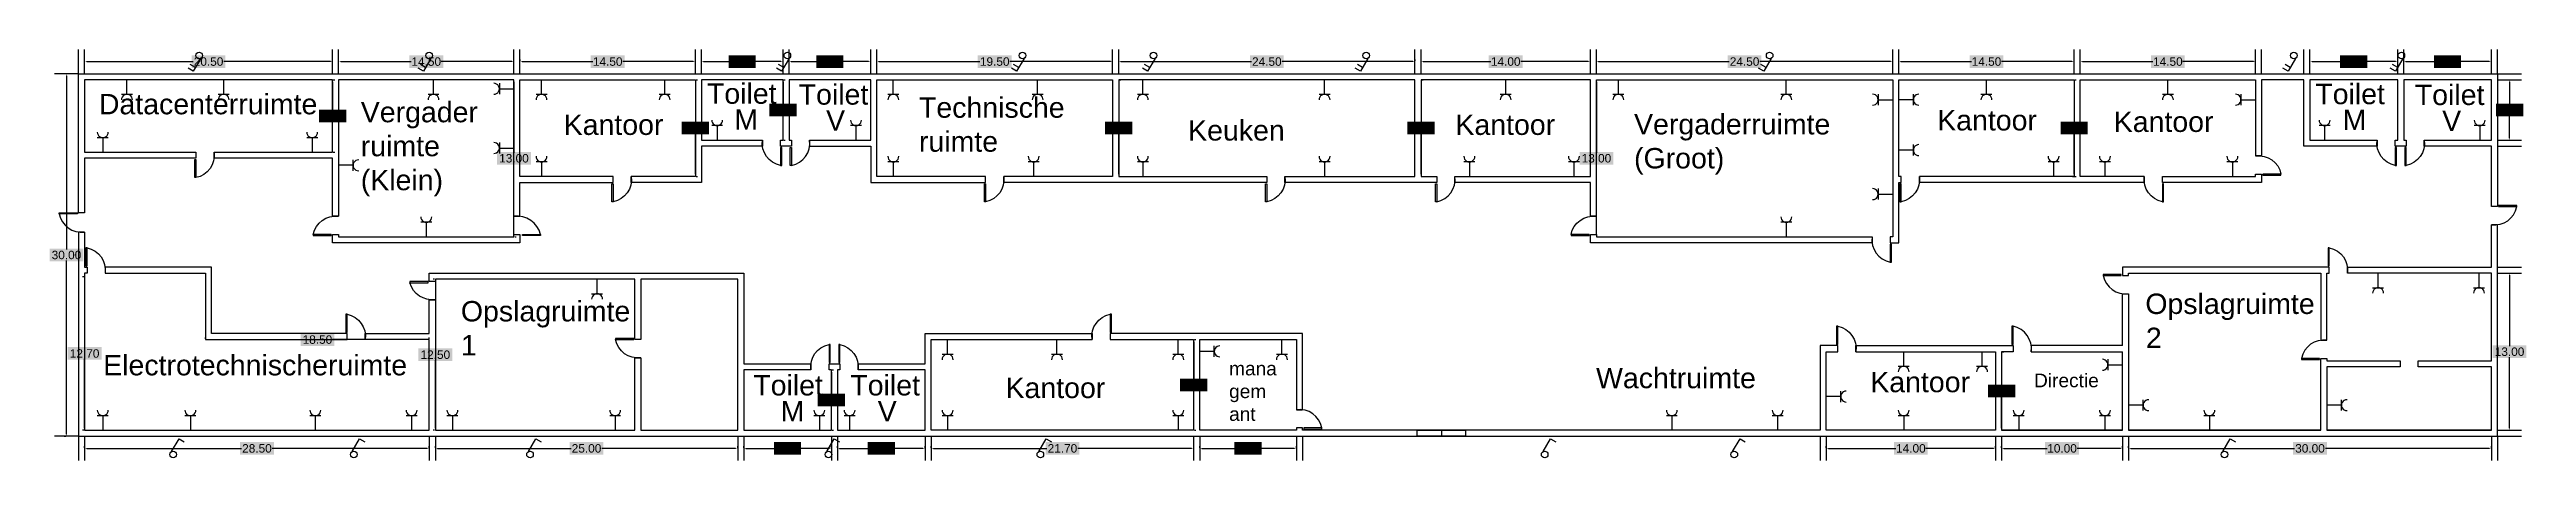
# Model space of a CAD drawing. Header units: inches. Extents: x 3 to 208, y 2 to 36.
import ezdxf

# ---------------------------------------------------------------- set-up
doc = ezdxf.new("R2010")
doc.units = ezdxf.units.IN
doc.header["$MEASUREMENT"] = 0
for name, color, linetype in [('deuren', 1, 'Continuous'), ('Layer1', 21, 'Continuous'), ('Layer2', 90, 'Continuous'), ('Layer3', 140, 'Continuous'), ('Layer4', 2, 'Continuous')]:
    doc.layers.add(name, color=color, linetype=linetype)
doc.styles.get("Standard").update_dxf_attribs({"font": 'arial.ttf'})
doc.dimstyles.get("Standard").update_dxf_attribs({"dimtxt": 0.7, "dimasz": 0.18, "dimexe": 0.18, "dimexo": 0.0625, "dimgap": 0.09, "dimtad": 0, "dimtih": 1, "dimtoh": 1, "dimzin": 0, "dimdsep": 46, "dimtxsty": 'Standard', "dimcen": 0.09, "dimclrt": 250, "dimadec": 0, "dimazin": 0, "dimtfac": 1, "dimtofl": 0, "dimtmove": 0, "dimatfit": 3, "dimfxl": 1, "dimtfill": 2, "dimtfillclr": 1, "dimtolj": 1, "dimtzin": 0, "dimarcsym": 0})

msp = doc.modelspace()

# ---------------------------------------------------------------- texts
at = {"layer": 'Layer1', "lineweight": 30}
for s, height, p in [('Opslagruimte', 1.68601, (176.305, 13.912)), ('2', 1.686, (176.35, 11.095))]:
    msp.add_text(s, height=height, dxfattribs=at).set_placement(p)
at = {"layer": 'Layer1', "lineweight": 30, "attachment_point": 1}
for s, insert, char_height in [('Toilet', (57.378, 32.989), 1.686), ('Toilet', (64.962, 32.916), 1.686), ('Toilet', (190.359, 32.956), 1.686), ('Toilet', (198.585, 32.886), 1.686), ('Datacenterruimte', (7.103, 32.118), 1.68601), ('Vergader\\Pruimte\\P(Klein)', (28.754, 31.458), 1.686), ('M', (59.642, 30.842), 1.686), ('V', (67.226, 30.768), 1.686), ('Kantoor', (159.096, 30.782), 1.686), ('M', (192.623, 30.809), 1.686), ('V', (200.849, 30.739), 1.686), ('Kantoor', (45.532, 30.412), 1.686), ('Keuken', (97.161, 29.945), 1.686), ('Kantoor', (119.262, 30.412), 1.686), ('Vergaderruimte\\P(Groot)', (134.032, 30.453), 1.68601), ('Kantoor', (173.694, 30.659), 1.686), ('Opslagruimte\\P1', (37.032, 14.984), 1.68601), ('Electrotechnischeruimte', (7.455, 10.521), 1.68601), ('Toilet', (61.207, 8.858), 1.686), ('Toilet', (69.233, 8.858), 1.686), ('Kantoor', (82.065, 8.643), 1.686), ('mana\\Pgem\\Pant', (100.552, 9.962), 1.1282), ('Wachtruimte', (130.888, 9.456), 1.68601), ('Kantoor', (153.562, 9.126), 1.686), ('Directie', (167.104, 8.981), 1.1309), ('M', (63.471, 6.71), 1.686)]:
    msp.add_mtext(s, dxfattribs=dict(at, insert=insert, char_height=char_height))
at = {"layer": 'Layer1', "lineweight": 30, "char_height": 1.686, "attachment_point": 1}
for s, insert, width in [('Technische\\Pruimte', (74.906, 31.832), 15.69051), ('V', (71.496, 6.71), 1.60896)]:
    msp.add_mtext(s, dxfattribs=dict(at, insert=insert, width=width))

# ---------------------------------------------------------------- blocks, each defined once
blk = doc.blocks.new('*D57')
at = {"layer": 'Defpoints', "color": 0, "transparency": 16777216}
for p in [(5.92, 2.79), (34.42, 2.79), (34.42, 2.79)]:
    blk.add_point(p, dxfattribs=at)
at = {"layer": 'Layer2', "color": 0, "lineweight": -2, "transparency": 16777216}
for p, q in [((5.92, 2.85), (5.92, 2.97)), ((6.1, 2.79), (18.89, 2.79)), ((34.24, 2.79), (21.44, 2.79)), ((34.42, 2.85), (34.42, 2.97))]:
    blk.add_line(p, q, dxfattribs=at)
at = {"layer": 'Layer2', "color": 0, "transparency": 16777216}
for points in [[(6.1, 2.82), (6.1, 2.76), (5.92, 2.79)], [(34.24, 2.82), (34.24, 2.76), (34.42, 2.79)]]:
    blk.add_solid(points, dxfattribs=at)
at = {"layer": 'Layer2', "color": 250, "transparency": 16777216, "insert": (20.17, 2.79), "char_height": 0.7, "attachment_point": 5, "bg_fill": 1, "box_fill_scale": 1.25, "bg_fill_color": 1, "bg_fill_transparency": 0}
blk.add_mtext('\\A1;28.50', dxfattribs=at)
blk = doc.blocks.new('*D58')
at = {"layer": 'Defpoints', "color": 0, "transparency": 16777216}
for p in [(34.92, 2.79), (59.92, 2.79), (59.92, 2.79)]:
    blk.add_point(p, dxfattribs=at)
at = {"layer": 'Layer2', "color": 0, "lineweight": -2, "transparency": 16777216}
for p, q in [((34.92, 2.85), (34.92, 2.97)), ((35.1, 2.79), (46.14, 2.79)), ((59.74, 2.79), (48.69, 2.79)), ((59.92, 2.85), (59.92, 2.97))]:
    blk.add_line(p, q, dxfattribs=at)
at = {"layer": 'Layer2', "color": 0, "transparency": 16777216}
for points in [[(35.1, 2.82), (35.1, 2.76), (34.92, 2.79)], [(59.74, 2.82), (59.74, 2.76), (59.92, 2.79)]]:
    blk.add_solid(points, dxfattribs=at)
at = {"layer": 'Layer2', "color": 250, "transparency": 16777216, "insert": (47.42, 2.79), "char_height": 0.7, "attachment_point": 5, "bg_fill": 1, "box_fill_scale": 1.25, "bg_fill_color": 1, "bg_fill_transparency": 0}
blk.add_mtext('\\A1;25.00', dxfattribs=at)
blk = doc.blocks.new('*D59')
at = {"layer": 'Defpoints', "color": 0, "transparency": 16777216}
for p in [(60.42, 2.79), (67.67, 2.79), (67.67, 2.79)]:
    blk.add_point(p, dxfattribs=at)
at = {"layer": 'Layer2', "color": 0, "lineweight": -2, "transparency": 16777216}
for p, q in [((60.42, 2.85), (60.42, 2.97)), ((60.6, 2.79), (63.05, 2.79)), ((67.49, 2.79), (65.04, 2.79)), ((67.67, 2.85), (67.67, 2.97))]:
    blk.add_line(p, q, dxfattribs=at)
at = {"layer": 'Layer2', "color": 0, "transparency": 16777216}
for points in [[(60.6, 2.82), (60.6, 2.76), (60.42, 2.79)], [(67.49, 2.82), (67.49, 2.76), (67.67, 2.79)]]:
    blk.add_solid(points, dxfattribs=at)
at = {"layer": 'Layer2', "color": 250, "transparency": 16777216, "insert": (64.04, 2.79), "char_height": 0.7, "attachment_point": 5, "bg_fill": 1, "box_fill_scale": 1.25, "bg_fill_color": 1, "bg_fill_transparency": 0}
blk.add_mtext('\\A1;7.25', dxfattribs=at)
blk = doc.blocks.new('*D60')
at = {"layer": 'Defpoints', "color": 0, "transparency": 16777216}
for p in [(68.17, 2.79), (75.42, 2.79), (75.42, 2.79)]:
    blk.add_point(p, dxfattribs=at)
at = {"layer": 'Layer2', "color": 0, "lineweight": -2, "transparency": 16777216}
for p, q in [((68.17, 2.85), (68.17, 2.97)), ((68.35, 2.79), (70.8, 2.79)), ((75.24, 2.79), (72.79, 2.79)), ((75.42, 2.85), (75.42, 2.97))]:
    blk.add_line(p, q, dxfattribs=at)
at = {"layer": 'Layer2', "color": 0, "transparency": 16777216}
for points in [[(68.35, 2.82), (68.35, 2.76), (68.17, 2.79)], [(75.24, 2.82), (75.24, 2.76), (75.42, 2.79)]]:
    blk.add_solid(points, dxfattribs=at)
at = {"layer": 'Layer2', "color": 250, "transparency": 16777216, "insert": (71.79, 2.79), "char_height": 0.7, "attachment_point": 5, "bg_fill": 1, "box_fill_scale": 1.25, "bg_fill_color": 1, "bg_fill_transparency": 0}
blk.add_mtext('\\A1;7.25', dxfattribs=at)
blk = doc.blocks.new('*D61')
at = {"layer": 'Defpoints', "color": 0, "transparency": 16777216}
for p in [(75.92, 2.79), (97.62, 2.79), (97.62, 2.79)]:
    blk.add_point(p, dxfattribs=at)
at = {"layer": 'Layer2', "color": 0, "lineweight": -2, "transparency": 16777216}
for p, q in [((75.92, 2.85), (75.92, 2.97)), ((76.1, 2.79), (85.49, 2.79)), ((97.44, 2.79), (88.04, 2.79)), ((97.62, 2.85), (97.62, 2.97))]:
    blk.add_line(p, q, dxfattribs=at)
at = {"layer": 'Layer2', "color": 0, "transparency": 16777216}
for points in [[(76.1, 2.82), (76.1, 2.76), (75.92, 2.79)], [(97.44, 2.82), (97.44, 2.76), (97.62, 2.79)]]:
    blk.add_solid(points, dxfattribs=at)
at = {"layer": 'Layer2', "color": 250, "transparency": 16777216, "insert": (86.77, 2.79), "char_height": 0.7, "attachment_point": 5, "bg_fill": 1, "box_fill_scale": 1.25, "bg_fill_color": 1, "bg_fill_transparency": 0}
blk.add_mtext('\\A1;21.70', dxfattribs=at)
blk = doc.blocks.new('*D62')
at = {"layer": 'Defpoints', "color": 0, "transparency": 16777216}
for p in [(98.12, 2.79), (106.12, 2.79), (106.12, 2.79)]:
    blk.add_point(p, dxfattribs=at)
at = {"layer": 'Layer2', "color": 0, "lineweight": -2, "transparency": 16777216}
for p, q in [((98.12, 2.85), (98.12, 2.97)), ((98.3, 2.79), (101.12, 2.79)), ((105.94, 2.79), (103.12, 2.79)), ((106.12, 2.85), (106.12, 2.97))]:
    blk.add_line(p, q, dxfattribs=at)
at = {"layer": 'Layer2', "color": 0, "transparency": 16777216}
for points in [[(98.3, 2.82), (98.3, 2.76), (98.12, 2.79)], [(105.94, 2.82), (105.94, 2.76), (106.12, 2.79)]]:
    blk.add_solid(points, dxfattribs=at)
at = {"layer": 'Layer2', "color": 250, "transparency": 16777216, "insert": (102.12, 2.79), "char_height": 0.7, "attachment_point": 5, "bg_fill": 1, "box_fill_scale": 1.25, "bg_fill_color": 1, "bg_fill_transparency": 0}
blk.add_mtext('\\A1;8.00', dxfattribs=at)
blk = doc.blocks.new('*D63')
at = {"layer": 'Defpoints', "color": 0, "transparency": 16777216}
for p in [(149.92, 2.79), (163.92, 2.79), (163.92, 2.79)]:
    blk.add_point(p, dxfattribs=at)
at = {"layer": 'Layer2', "color": 0, "lineweight": -2, "transparency": 16777216}
for p, q in [((149.92, 2.85), (149.92, 2.97)), ((150.1, 2.79), (155.68, 2.79)), ((163.74, 2.79), (158.16, 2.79)), ((163.92, 2.85), (163.92, 2.97))]:
    blk.add_line(p, q, dxfattribs=at)
at = {"layer": 'Layer2', "color": 0, "transparency": 16777216}
for points in [[(150.1, 2.82), (150.1, 2.76), (149.92, 2.79)], [(163.74, 2.82), (163.74, 2.76), (163.92, 2.79)]]:
    blk.add_solid(points, dxfattribs=at)
at = {"layer": 'Layer2', "color": 250, "transparency": 16777216, "insert": (156.92, 2.79), "char_height": 0.7, "attachment_point": 5, "bg_fill": 1, "box_fill_scale": 1.25, "bg_fill_color": 1, "bg_fill_transparency": 0}
blk.add_mtext('\\A1;14.00', dxfattribs=at)
blk = doc.blocks.new('*D64')
at = {"layer": 'Defpoints', "color": 0, "transparency": 16777216}
for p in [(164.42, 2.79), (174.42, 2.79), (174.42, 2.79)]:
    blk.add_point(p, dxfattribs=at)
at = {"layer": 'Layer2', "color": 0, "lineweight": -2, "transparency": 16777216}
for p, q in [((164.42, 2.85), (164.42, 2.97)), ((164.6, 2.79), (168.18, 2.79)), ((174.24, 2.79), (170.66, 2.79)), ((174.42, 2.85), (174.42, 2.97))]:
    blk.add_line(p, q, dxfattribs=at)
at = {"layer": 'Layer2', "color": 0, "transparency": 16777216}
for points in [[(164.6, 2.82), (164.6, 2.76), (164.42, 2.79)], [(174.24, 2.82), (174.24, 2.76), (174.42, 2.79)]]:
    blk.add_solid(points, dxfattribs=at)
at = {"layer": 'Layer2', "color": 250, "transparency": 16777216, "insert": (169.42, 2.79), "char_height": 0.7, "attachment_point": 5, "bg_fill": 1, "box_fill_scale": 1.25, "bg_fill_color": 1, "bg_fill_transparency": 0}
blk.add_mtext('\\A1;10.00', dxfattribs=at)
blk = doc.blocks.new('*D65')
at = {"layer": 'Defpoints', "color": 0, "transparency": 16777216}
for p in [(174.92, 2.79), (204.92, 2.79), (204.92, 2.79)]:
    blk.add_point(p, dxfattribs=at)
at = {"layer": 'Layer2', "color": 0, "lineweight": -2, "transparency": 16777216}
for p, q in [((174.92, 2.85), (174.92, 2.97)), ((175.1, 2.79), (188.65, 2.79)), ((204.74, 2.79), (191.19, 2.79)), ((204.92, 2.85), (204.92, 2.97))]:
    blk.add_line(p, q, dxfattribs=at)
at = {"layer": 'Layer2', "color": 0, "transparency": 16777216}
for points in [[(175.1, 2.82), (175.1, 2.76), (174.92, 2.79)], [(204.74, 2.82), (204.74, 2.76), (204.92, 2.79)]]:
    blk.add_solid(points, dxfattribs=at)
at = {"layer": 'Layer2', "color": 250, "transparency": 16777216, "insert": (189.92, 2.79), "char_height": 0.7, "attachment_point": 5, "bg_fill": 1, "box_fill_scale": 1.25, "bg_fill_color": 1, "bg_fill_transparency": 0}
blk.add_mtext('\\A1;30.00', dxfattribs=at)
blk = doc.blocks.new('*D66')
at = {"layer": 'Defpoints', "color": 0, "transparency": 16777216}
for p in [(206.42, 17.29), (206.42, 17.29), (206.42, 4.29)]:
    blk.add_point(p, dxfattribs=at)
at = {"layer": 'Layer2', "color": 0, "lineweight": -2, "transparency": 16777216}
for p, q in [((206.42, 17.11), (206.42, 11.24)), ((206.48, 17.29), (206.6, 17.29)), ((206.42, 4.47), (206.42, 10.34)), ((206.48, 4.29), (206.6, 4.29))]:
    blk.add_line(p, q, dxfattribs=at)
at = {"layer": 'Layer2', "color": 0, "transparency": 16777216}
for points in [[(206.39, 17.11), (206.45, 17.11), (206.42, 17.29)], [(206.39, 4.47), (206.45, 4.47), (206.42, 4.29)]]:
    blk.add_solid(points, dxfattribs=at)
at = {"layer": 'Layer2', "color": 250, "transparency": 16777216, "insert": (206.42, 10.79), "char_height": 0.7, "attachment_point": 5, "bg_fill": 1, "box_fill_scale": 1.25, "bg_fill_color": 1, "bg_fill_transparency": 0}
blk.add_mtext('\\A1;13.00', dxfattribs=at)
blk = doc.blocks.new('*D67')
at = {"layer": 'Defpoints', "color": 0, "transparency": 16777216}
for p in [(206.42, 33.29), (206.42, 33.29), (206.42, 28.29)]:
    blk.add_point(p, dxfattribs=at)
at = {"layer": 'Layer2', "color": 0, "lineweight": -2, "transparency": 16777216}
for p, q in [((206.42, 33.11), (206.42, 31.24)), ((206.48, 33.29), (206.6, 33.29)), ((206.42, 28.47), (206.42, 30.34)), ((206.48, 28.29), (206.6, 28.29))]:
    blk.add_line(p, q, dxfattribs=at)
at = {"layer": 'Layer2', "color": 0, "transparency": 16777216}
for points in [[(206.39, 33.11), (206.45, 33.11), (206.42, 33.29)], [(206.39, 28.47), (206.45, 28.47), (206.42, 28.29)]]:
    blk.add_solid(points, dxfattribs=at)
at = {"layer": 'Layer2', "color": 250, "transparency": 16777216, "insert": (206.42, 30.79), "char_height": 0.7, "attachment_point": 5, "bg_fill": 1, "box_fill_scale": 1.25, "bg_fill_color": 1, "bg_fill_transparency": 0}
blk.add_mtext('\\A1;5.00', dxfattribs=at)
blk = doc.blocks.new('*D68')
at = {"layer": 'Defpoints', "color": 0, "transparency": 16777216}
for p in [(197.67, 34.79), (197.67, 34.79), (204.92, 34.79)]:
    blk.add_point(p, dxfattribs=at)
at = {"layer": 'Layer2', "color": 0, "lineweight": -2, "transparency": 16777216}
for p, q in [((197.67, 34.85), (197.67, 34.97)), ((204.92, 34.85), (204.92, 34.97)), ((197.85, 34.79), (200.3, 34.79)), ((204.74, 34.79), (202.29, 34.79))]:
    blk.add_line(p, q, dxfattribs=at)
at = {"layer": 'Layer2', "color": 0, "transparency": 16777216}
for points in [[(197.85, 34.82), (197.85, 34.76), (197.67, 34.79)], [(204.74, 34.82), (204.74, 34.76), (204.92, 34.79)]]:
    blk.add_solid(points, dxfattribs=at)
at = {"layer": 'Layer2', "color": 250, "transparency": 16777216, "insert": (201.29, 34.79), "char_height": 0.7, "attachment_point": 5, "bg_fill": 1, "box_fill_scale": 1.25, "bg_fill_color": 1, "bg_fill_transparency": 0}
blk.add_mtext('\\A1;7.25', dxfattribs=at)
blk = doc.blocks.new('*D69')
at = {"layer": 'Defpoints', "color": 0, "transparency": 16777216}
for p in [(189.92, 34.79), (189.92, 34.79), (197.17, 34.79)]:
    blk.add_point(p, dxfattribs=at)
at = {"layer": 'Layer2', "color": 0, "lineweight": -2, "transparency": 16777216}
for p, q in [((189.92, 34.85), (189.92, 34.97)), ((197.17, 34.85), (197.17, 34.97)), ((190.1, 34.79), (192.55, 34.79)), ((196.99, 34.79), (194.54, 34.79))]:
    blk.add_line(p, q, dxfattribs=at)
at = {"layer": 'Layer2', "color": 0, "transparency": 16777216}
for points in [[(190.1, 34.82), (190.1, 34.76), (189.92, 34.79)], [(196.99, 34.82), (196.99, 34.76), (197.17, 34.79)]]:
    blk.add_solid(points, dxfattribs=at)
at = {"layer": 'Layer2', "color": 250, "transparency": 16777216, "insert": (193.54, 34.79), "char_height": 0.7, "attachment_point": 5, "bg_fill": 1, "box_fill_scale": 1.25, "bg_fill_color": 1, "bg_fill_transparency": 0}
blk.add_mtext('\\A1;7.25', dxfattribs=at)
blk = doc.blocks.new('*D70')
at = {"layer": 'Defpoints', "color": 0, "transparency": 16777216}
for p in [(170.92, 34.79), (170.92, 34.79), (185.42, 34.79)]:
    blk.add_point(p, dxfattribs=at)
at = {"layer": 'Layer2', "color": 0, "lineweight": -2, "transparency": 16777216}
for p, q in [((170.92, 34.85), (170.92, 34.97)), ((185.42, 34.85), (185.42, 34.97)), ((171.1, 34.79), (176.93, 34.79)), ((185.24, 34.79), (179.41, 34.79))]:
    blk.add_line(p, q, dxfattribs=at)
at = {"layer": 'Layer2', "color": 0, "transparency": 16777216}
for points in [[(171.1, 34.82), (171.1, 34.76), (170.92, 34.79)], [(185.24, 34.82), (185.24, 34.76), (185.42, 34.79)]]:
    blk.add_solid(points, dxfattribs=at)
at = {"layer": 'Layer2', "color": 250, "transparency": 16777216, "insert": (178.17, 34.79), "char_height": 0.7, "attachment_point": 5, "bg_fill": 1, "box_fill_scale": 1.25, "bg_fill_color": 1, "bg_fill_transparency": 0}
blk.add_mtext('\\A1;14.50', dxfattribs=at)
blk = doc.blocks.new('*D71')
at = {"layer": 'Defpoints', "color": 0, "transparency": 16777216}
for p in [(155.92, 34.79), (155.92, 34.79), (170.42, 34.79)]:
    blk.add_point(p, dxfattribs=at)
at = {"layer": 'Layer2', "color": 0, "lineweight": -2, "transparency": 16777216}
for p, q in [((155.92, 34.85), (155.92, 34.97)), ((170.42, 34.85), (170.42, 34.97)), ((156.1, 34.79), (161.93, 34.79)), ((170.24, 34.79), (164.41, 34.79))]:
    blk.add_line(p, q, dxfattribs=at)
at = {"layer": 'Layer2', "color": 0, "transparency": 16777216}
for points in [[(156.1, 34.82), (156.1, 34.76), (155.92, 34.79)], [(170.24, 34.82), (170.24, 34.76), (170.42, 34.79)]]:
    blk.add_solid(points, dxfattribs=at)
at = {"layer": 'Layer2', "color": 250, "transparency": 16777216, "insert": (163.17, 34.79), "char_height": 0.7, "attachment_point": 5, "bg_fill": 1, "box_fill_scale": 1.25, "bg_fill_color": 1, "bg_fill_transparency": 0}
blk.add_mtext('\\A1;14.50', dxfattribs=at)
blk = doc.blocks.new('*D72')
at = {"layer": 'Defpoints', "color": 0, "transparency": 16777216}
for p in [(130.92, 34.79), (130.92, 34.79), (155.42, 34.79)]:
    blk.add_point(p, dxfattribs=at)
at = {"layer": 'Layer2', "color": 0, "lineweight": -2, "transparency": 16777216}
for p, q in [((130.92, 34.85), (130.92, 34.97)), ((155.42, 34.85), (155.42, 34.97)), ((131.1, 34.79), (141.89, 34.79)), ((155.24, 34.79), (144.44, 34.79))]:
    blk.add_line(p, q, dxfattribs=at)
at = {"layer": 'Layer2', "color": 0, "transparency": 16777216}
for points in [[(131.1, 34.82), (131.1, 34.76), (130.92, 34.79)], [(155.24, 34.82), (155.24, 34.76), (155.42, 34.79)]]:
    blk.add_solid(points, dxfattribs=at)
at = {"layer": 'Layer2', "color": 250, "transparency": 16777216, "insert": (143.17, 34.79), "char_height": 0.7, "attachment_point": 5, "bg_fill": 1, "box_fill_scale": 1.25, "bg_fill_color": 1, "bg_fill_transparency": 0}
blk.add_mtext('\\A1;24.50', dxfattribs=at)
blk = doc.blocks.new('*D73')
at = {"layer": 'Defpoints', "color": 0, "transparency": 16777216}
for p in [(116.42, 34.79), (116.42, 34.79), (130.42, 34.79)]:
    blk.add_point(p, dxfattribs=at)
at = {"layer": 'Layer2', "color": 0, "lineweight": -2, "transparency": 16777216}
for p, q in [((116.42, 34.85), (116.42, 34.97)), ((130.42, 34.85), (130.42, 34.97)), ((116.6, 34.79), (122.18, 34.79)), ((130.24, 34.79), (124.66, 34.79))]:
    blk.add_line(p, q, dxfattribs=at)
at = {"layer": 'Layer2', "color": 0, "transparency": 16777216}
for points in [[(116.6, 34.82), (116.6, 34.76), (116.42, 34.79)], [(130.24, 34.82), (130.24, 34.76), (130.42, 34.79)]]:
    blk.add_solid(points, dxfattribs=at)
at = {"layer": 'Layer2', "color": 250, "transparency": 16777216, "insert": (123.42, 34.79), "char_height": 0.7, "attachment_point": 5, "bg_fill": 1, "box_fill_scale": 1.25, "bg_fill_color": 1, "bg_fill_transparency": 0}
blk.add_mtext('\\A1;14.00', dxfattribs=at)
blk = doc.blocks.new('*D74')
at = {"layer": 'Defpoints', "color": 0, "transparency": 16777216}
for p in [(91.42, 34.79), (91.42, 34.79), (115.92, 34.79)]:
    blk.add_point(p, dxfattribs=at)
at = {"layer": 'Layer2', "color": 0, "lineweight": -2, "transparency": 16777216}
for p, q in [((91.42, 34.85), (91.42, 34.97)), ((115.92, 34.85), (115.92, 34.97)), ((91.6, 34.79), (102.39, 34.79)), ((115.74, 34.79), (104.94, 34.79))]:
    blk.add_line(p, q, dxfattribs=at)
at = {"layer": 'Layer2', "color": 0, "transparency": 16777216}
for points in [[(91.6, 34.82), (91.6, 34.76), (91.42, 34.79)], [(115.74, 34.82), (115.74, 34.76), (115.92, 34.79)]]:
    blk.add_solid(points, dxfattribs=at)
at = {"layer": 'Layer2', "color": 250, "transparency": 16777216, "insert": (103.67, 34.79), "char_height": 0.7, "attachment_point": 5, "bg_fill": 1, "box_fill_scale": 1.25, "bg_fill_color": 1, "bg_fill_transparency": 0}
blk.add_mtext('\\A1;24.50', dxfattribs=at)
blk = doc.blocks.new('*D75')
at = {"layer": 'Defpoints', "color": 0, "transparency": 16777216}
for p in [(71.42, 34.79), (71.42, 34.79), (90.92, 34.79)]:
    blk.add_point(p, dxfattribs=at)
at = {"layer": 'Layer2', "color": 0, "lineweight": -2, "transparency": 16777216}
for p, q in [((71.42, 34.85), (71.42, 34.97)), ((90.92, 34.85), (90.92, 34.97)), ((71.6, 34.79), (79.93, 34.79)), ((90.74, 34.79), (82.41, 34.79))]:
    blk.add_line(p, q, dxfattribs=at)
at = {"layer": 'Layer2', "color": 0, "transparency": 16777216}
for points in [[(71.6, 34.82), (71.6, 34.76), (71.42, 34.79)], [(90.74, 34.82), (90.74, 34.76), (90.92, 34.79)]]:
    blk.add_solid(points, dxfattribs=at)
at = {"layer": 'Layer2', "color": 250, "transparency": 16777216, "insert": (81.17, 34.79), "char_height": 0.7, "attachment_point": 5, "bg_fill": 1, "box_fill_scale": 1.25, "bg_fill_color": 1, "bg_fill_transparency": 0}
blk.add_mtext('\\A1;19.50', dxfattribs=at)
blk = doc.blocks.new('*D76')
at = {"layer": 'Defpoints', "color": 0, "transparency": 16777216}
for p in [(64.17, 34.79), (64.17, 34.79), (70.92, 34.79)]:
    blk.add_point(p, dxfattribs=at)
at = {"layer": 'Layer2', "color": 0, "lineweight": -2, "transparency": 16777216}
for p, q in [((64.17, 34.85), (64.17, 34.97)), ((70.92, 34.85), (70.92, 34.97)), ((64.35, 34.79), (66.54, 34.79)), ((70.74, 34.79), (68.55, 34.79))]:
    blk.add_line(p, q, dxfattribs=at)
at = {"layer": 'Layer2', "color": 0, "transparency": 16777216}
for points in [[(64.35, 34.82), (64.35, 34.76), (64.17, 34.79)], [(70.74, 34.82), (70.74, 34.76), (70.92, 34.79)]]:
    blk.add_solid(points, dxfattribs=at)
at = {"layer": 'Layer2', "color": 250, "transparency": 16777216, "insert": (67.54, 34.79), "char_height": 0.7, "attachment_point": 5, "bg_fill": 1, "box_fill_scale": 1.25, "bg_fill_color": 1, "bg_fill_transparency": 0}
blk.add_mtext('\\A1;6.75', dxfattribs=at)
blk = doc.blocks.new('*D77')
at = {"layer": 'Defpoints', "color": 0, "transparency": 16777216}
for p in [(56.92, 34.79), (56.92, 34.79), (63.67, 34.79)]:
    blk.add_point(p, dxfattribs=at)
at = {"layer": 'Layer2', "color": 0, "lineweight": -2, "transparency": 16777216}
for p, q in [((56.92, 34.85), (56.92, 34.97)), ((63.67, 34.85), (63.67, 34.97)), ((57.1, 34.79), (59.29, 34.79)), ((63.49, 34.79), (61.3, 34.79))]:
    blk.add_line(p, q, dxfattribs=at)
at = {"layer": 'Layer2', "color": 0, "transparency": 16777216}
for points in [[(57.1, 34.82), (57.1, 34.76), (56.92, 34.79)], [(63.49, 34.82), (63.49, 34.76), (63.67, 34.79)]]:
    blk.add_solid(points, dxfattribs=at)
at = {"layer": 'Layer2', "color": 250, "transparency": 16777216, "insert": (60.29, 34.79), "char_height": 0.7, "attachment_point": 5, "bg_fill": 1, "box_fill_scale": 1.25, "bg_fill_color": 1, "bg_fill_transparency": 0}
blk.add_mtext('\\A1;6.75', dxfattribs=at)
blk = doc.blocks.new('*D78')
at = {"layer": 'Defpoints', "color": 0, "transparency": 16777216}
for p in [(41.92, 34.79), (41.92, 34.79), (56.42, 34.79)]:
    blk.add_point(p, dxfattribs=at)
at = {"layer": 'Layer2', "color": 0, "lineweight": -2, "transparency": 16777216}
for p, q in [((41.92, 34.85), (41.92, 34.97)), ((56.42, 34.85), (56.42, 34.97)), ((42.1, 34.79), (47.93, 34.79)), ((56.24, 34.79), (50.41, 34.79))]:
    blk.add_line(p, q, dxfattribs=at)
at = {"layer": 'Layer2', "color": 0, "transparency": 16777216}
for points in [[(42.1, 34.82), (42.1, 34.76), (41.92, 34.79)], [(56.24, 34.82), (56.24, 34.76), (56.42, 34.79)]]:
    blk.add_solid(points, dxfattribs=at)
at = {"layer": 'Layer2', "color": 250, "transparency": 16777216, "insert": (49.17, 34.79), "char_height": 0.7, "attachment_point": 5, "bg_fill": 1, "box_fill_scale": 1.25, "bg_fill_color": 1, "bg_fill_transparency": 0}
blk.add_mtext('\\A1;14.50', dxfattribs=at)
blk = doc.blocks.new('*D79')
at = {"layer": 'Defpoints', "color": 0, "transparency": 16777216}
for p in [(26.92, 34.79), (26.92, 34.79), (41.42, 34.79)]:
    blk.add_point(p, dxfattribs=at)
at = {"layer": 'Layer2', "color": 0, "lineweight": -2, "transparency": 16777216}
for p, q in [((26.92, 34.85), (26.92, 34.97)), ((41.42, 34.85), (41.42, 34.97)), ((27.1, 34.79), (32.93, 34.79)), ((41.24, 34.79), (35.41, 34.79))]:
    blk.add_line(p, q, dxfattribs=at)
at = {"layer": 'Layer2', "color": 0, "transparency": 16777216}
for points in [[(27.1, 34.82), (27.1, 34.76), (26.92, 34.79)], [(41.24, 34.82), (41.24, 34.76), (41.42, 34.79)]]:
    blk.add_solid(points, dxfattribs=at)
at = {"layer": 'Layer2', "color": 250, "transparency": 16777216, "insert": (34.17, 34.79), "char_height": 0.7, "attachment_point": 5, "bg_fill": 1, "box_fill_scale": 1.25, "bg_fill_color": 1, "bg_fill_transparency": 0}
blk.add_mtext('\\A1;14.50', dxfattribs=at)
blk = doc.blocks.new('*D80')
at = {"layer": 'Defpoints', "color": 0, "transparency": 16777216}
for p in [(5.92, 34.79), (5.92, 34.79), (26.42, 34.79)]:
    blk.add_point(p, dxfattribs=at)
at = {"layer": 'Layer2', "color": 0, "lineweight": -2, "transparency": 16777216}
for p, q in [((5.92, 34.85), (5.92, 34.97)), ((26.42, 34.85), (26.42, 34.97)), ((6.1, 34.79), (14.89, 34.79)), ((26.24, 34.79), (17.44, 34.79))]:
    blk.add_line(p, q, dxfattribs=at)
at = {"layer": 'Layer2', "color": 0, "transparency": 16777216}
for points in [[(6.1, 34.82), (6.1, 34.76), (5.92, 34.79)], [(26.24, 34.82), (26.24, 34.76), (26.42, 34.79)]]:
    blk.add_solid(points, dxfattribs=at)
at = {"layer": 'Layer2', "color": 250, "transparency": 16777216, "insert": (16.17, 34.79), "char_height": 0.7, "attachment_point": 5, "bg_fill": 1, "box_fill_scale": 1.25, "bg_fill_color": 1, "bg_fill_transparency": 0}
blk.add_mtext('\\A1;20.50', dxfattribs=at)
blk = doc.blocks.new('*D81')
at = {"layer": 'Defpoints', "color": 0, "transparency": 16777216}
for p in [(4.42, 33.79), (4.42, 33.79), (4.42, 3.79)]:
    blk.add_point(p, dxfattribs=at)
at = {"layer": 'Layer2', "color": 0, "lineweight": -2, "transparency": 16777216}
for p, q in [((4.36, 33.79), (4.24, 33.79)), ((4.42, 33.61), (4.42, 19.24)), ((4.42, 3.97), (4.42, 18.34)), ((4.36, 3.79), (4.24, 3.79))]:
    blk.add_line(p, q, dxfattribs=at)
at = {"layer": 'Layer2', "color": 0, "transparency": 16777216}
for points in [[(4.39, 33.61), (4.45, 33.61), (4.42, 33.79)], [(4.39, 3.97), (4.45, 3.97), (4.42, 3.79)]]:
    blk.add_solid(points, dxfattribs=at)
at = {"layer": 'Layer2', "color": 250, "transparency": 16777216, "insert": (4.42, 18.79), "char_height": 0.7, "attachment_point": 5, "bg_fill": 1, "box_fill_scale": 1.25, "bg_fill_color": 1, "bg_fill_transparency": 0}
blk.add_mtext('\\A1;30.00', dxfattribs=at)
blk = doc.blocks.new('*D43')
at = {"layer": 'Defpoints', "color": 0, "transparency": 16777216}
for p in [(5.92, 16.99), (5.92, 16.99), (5.92, 4.29)]:
    blk.add_point(p, dxfattribs=at)
at = {"layer": 'Layer2', "color": 0, "lineweight": -2, "transparency": 16777216}
for p, q in [((5.86, 16.99), (5.74, 16.99)), ((5.92, 16.81), (5.92, 11.09)), ((5.92, 4.47), (5.92, 10.19)), ((5.86, 4.29), (5.74, 4.29))]:
    blk.add_line(p, q, dxfattribs=at)
at = {"layer": 'Layer2', "color": 0, "transparency": 16777216}
for points in [[(5.89, 16.81), (5.95, 16.81), (5.92, 16.99)], [(5.89, 4.47), (5.95, 4.47), (5.92, 4.29)]]:
    blk.add_solid(points, dxfattribs=at)
at = {"layer": 'Layer2', "color": 250, "transparency": 16777216, "insert": (5.92, 10.64), "char_height": 0.7, "attachment_point": 5, "bg_fill": 1, "box_fill_scale": 1.25, "bg_fill_color": 1, "bg_fill_transparency": 0}
blk.add_mtext('\\A1;12.70', dxfattribs=at)
blk = doc.blocks.new('*D44')
at = {"layer": 'Defpoints', "color": 0, "transparency": 16777216}
for p in [(26.42, 33.29), (26.42, 33.29), (26.42, 27.29)]:
    blk.add_point(p, dxfattribs=at)
at = {"layer": 'Layer2', "color": 0, "lineweight": -2, "transparency": 16777216}
for p, q in [((26.42, 33.11), (26.42, 30.74)), ((26.48, 33.29), (26.6, 33.29)), ((26.42, 27.47), (26.42, 29.84)), ((26.48, 27.29), (26.6, 27.29))]:
    blk.add_line(p, q, dxfattribs=at)
at = {"layer": 'Layer2', "color": 0, "transparency": 16777216}
for points in [[(26.39, 33.11), (26.45, 33.11), (26.42, 33.29)], [(26.39, 27.47), (26.45, 27.47), (26.42, 27.29)]]:
    blk.add_solid(points, dxfattribs=at)
at = {"layer": 'Layer2', "color": 250, "transparency": 16777216, "insert": (26.42, 30.29), "char_height": 0.7, "attachment_point": 5, "bg_fill": 1, "box_fill_scale": 1.25, "bg_fill_color": 1, "bg_fill_transparency": 0}
blk.add_mtext('\\A1;6.00', dxfattribs=at)
blk = doc.blocks.new('*D45')
at = {"layer": 'Defpoints', "color": 0, "transparency": 16777216}
for p in [(41.42, 33.29), (41.42, 20.29), (41.42, 20.29)]:
    blk.add_point(p, dxfattribs=at)
at = {"layer": 'Layer2', "color": 0, "lineweight": -2, "transparency": 16777216}
for p, q in [((41.36, 33.29), (41.24, 33.29)), ((41.42, 33.11), (41.42, 27.24)), ((41.42, 20.47), (41.42, 26.34)), ((41.48, 20.29), (41.6, 20.29))]:
    blk.add_line(p, q, dxfattribs=at)
at = {"layer": 'Layer2', "color": 0, "transparency": 16777216}
for points in [[(41.39, 33.11), (41.45, 33.11), (41.42, 33.29)], [(41.39, 20.47), (41.45, 20.47), (41.42, 20.29)]]:
    blk.add_solid(points, dxfattribs=at)
at = {"layer": 'Layer2', "color": 250, "transparency": 16777216, "insert": (41.42, 26.79), "char_height": 0.7, "attachment_point": 5, "bg_fill": 1, "box_fill_scale": 1.25, "bg_fill_color": 1, "bg_fill_transparency": 0}
blk.add_mtext('\\A1;13.00', dxfattribs=at)
blk = doc.blocks.new('*D46')
at = {"layer": 'Defpoints', "color": 0, "transparency": 16777216}
for p in [(56.42, 33.29), (56.42, 25.29), (56.42, 25.29)]:
    blk.add_point(p, dxfattribs=at)
at = {"layer": 'Layer2', "color": 0, "lineweight": -2, "transparency": 16777216}
for p, q in [((56.42, 33.11), (56.42, 29.74)), ((56.48, 33.29), (56.6, 33.29)), ((56.42, 25.47), (56.42, 28.84)), ((56.48, 25.29), (56.6, 25.29))]:
    blk.add_line(p, q, dxfattribs=at)
at = {"layer": 'Layer2', "color": 0, "transparency": 16777216}
for points in [[(56.39, 33.11), (56.45, 33.11), (56.42, 33.29)], [(56.39, 25.47), (56.45, 25.47), (56.42, 25.29)]]:
    blk.add_solid(points, dxfattribs=at)
at = {"layer": 'Layer2', "color": 250, "transparency": 16777216, "insert": (56.42, 29.29), "char_height": 0.7, "attachment_point": 5, "bg_fill": 1, "box_fill_scale": 1.25, "bg_fill_color": 1, "bg_fill_transparency": 0}
blk.add_mtext('\\A1;8.00', dxfattribs=at)
blk = doc.blocks.new('*D47')
at = {"layer": 'Defpoints', "color": 0, "transparency": 16777216}
for p in [(63.67, 33.29), (63.67, 28.29), (63.67, 28.29)]:
    blk.add_point(p, dxfattribs=at)
at = {"layer": 'Layer2', "color": 0, "lineweight": -2, "transparency": 16777216}
for p, q in [((63.67, 33.11), (63.67, 31.24)), ((63.73, 33.29), (63.85, 33.29)), ((63.67, 28.47), (63.67, 30.34)), ((63.73, 28.29), (63.85, 28.29))]:
    blk.add_line(p, q, dxfattribs=at)
at = {"layer": 'Layer2', "color": 0, "transparency": 16777216}
for points in [[(63.64, 33.11), (63.7, 33.11), (63.67, 33.29)], [(63.64, 28.47), (63.7, 28.47), (63.67, 28.29)]]:
    blk.add_solid(points, dxfattribs=at)
at = {"layer": 'Layer2', "color": 250, "transparency": 16777216, "insert": (63.67, 30.79), "char_height": 0.7, "attachment_point": 5, "bg_fill": 1, "box_fill_scale": 1.25, "bg_fill_color": 1, "bg_fill_transparency": 0}
blk.add_mtext('\\A1;5.00', dxfattribs=at)
blk = doc.blocks.new('*D48')
at = {"layer": 'Defpoints', "color": 0, "transparency": 16777216}
for p in [(15.92, 11.79), (34.42, 11.79), (34.42, 11.79)]:
    blk.add_point(p, dxfattribs=at)
at = {"layer": 'Layer2', "color": 0, "lineweight": -2, "transparency": 16777216}
for p, q in [((15.92, 11.85), (15.92, 11.97)), ((16.1, 11.79), (23.93, 11.79)), ((34.24, 11.79), (26.41, 11.79)), ((34.42, 11.85), (34.42, 11.97))]:
    blk.add_line(p, q, dxfattribs=at)
at = {"layer": 'Layer2', "color": 0, "transparency": 16777216}
for points in [[(16.1, 11.82), (16.1, 11.76), (15.92, 11.79)], [(34.24, 11.82), (34.24, 11.76), (34.42, 11.79)]]:
    blk.add_solid(points, dxfattribs=at)
at = {"layer": 'Layer2', "color": 250, "transparency": 16777216, "insert": (25.17, 11.79), "char_height": 0.7, "attachment_point": 5, "bg_fill": 1, "box_fill_scale": 1.25, "bg_fill_color": 1, "bg_fill_transparency": 0}
blk.add_mtext('\\A1;18.50', dxfattribs=at)
blk = doc.blocks.new('*D49')
at = {"layer": 'Defpoints', "color": 0, "transparency": 16777216}
for p in [(34.92, 16.79), (34.92, 16.79), (34.92, 4.29)]:
    blk.add_point(p, dxfattribs=at)
at = {"layer": 'Layer2', "color": 0, "lineweight": -2, "transparency": 16777216}
for p, q in [((34.86, 16.79), (34.74, 16.79)), ((34.92, 16.61), (34.92, 10.99)), ((34.92, 4.47), (34.92, 10.09)), ((34.86, 4.29), (34.74, 4.29))]:
    blk.add_line(p, q, dxfattribs=at)
at = {"layer": 'Layer2', "color": 0, "transparency": 16777216}
for points in [[(34.89, 16.61), (34.95, 16.61), (34.92, 16.79)], [(34.89, 4.47), (34.95, 4.47), (34.92, 4.29)]]:
    blk.add_solid(points, dxfattribs=at)
at = {"layer": 'Layer2', "color": 250, "transparency": 16777216, "insert": (34.92, 10.54), "char_height": 0.7, "attachment_point": 5, "bg_fill": 1, "box_fill_scale": 1.25, "bg_fill_color": 1, "bg_fill_transparency": 0}
blk.add_mtext('\\A1;12.50', dxfattribs=at)
blk = doc.blocks.new('*D50')
at = {"layer": 'Defpoints', "color": 0, "transparency": 16777216}
for p in [(67.67, 9.29), (67.67, 9.29), (67.67, 4.29)]:
    blk.add_point(p, dxfattribs=at)
at = {"layer": 'Layer2', "color": 0, "lineweight": -2, "transparency": 16777216}
for p, q in [((67.67, 9.11), (67.67, 7.24)), ((67.73, 9.29), (67.85, 9.29)), ((67.67, 4.47), (67.67, 6.34)), ((67.73, 4.29), (67.85, 4.29))]:
    blk.add_line(p, q, dxfattribs=at)
at = {"layer": 'Layer2', "color": 0, "transparency": 16777216}
for points in [[(67.64, 9.11), (67.7, 9.11), (67.67, 9.29)], [(67.64, 4.47), (67.7, 4.47), (67.67, 4.29)]]:
    blk.add_solid(points, dxfattribs=at)
at = {"layer": 'Layer2', "color": 250, "transparency": 16777216, "insert": (67.67, 6.79), "char_height": 0.7, "attachment_point": 5, "bg_fill": 1, "box_fill_scale": 1.25, "bg_fill_color": 1, "bg_fill_transparency": 0}
blk.add_mtext('\\A1;5.00', dxfattribs=at)
blk = doc.blocks.new('*D51')
at = {"layer": 'Defpoints', "color": 0, "transparency": 16777216}
for p in [(91.42, 33.29), (91.42, 33.29), (91.42, 25.29)]:
    blk.add_point(p, dxfattribs=at)
at = {"layer": 'Layer2', "color": 0, "lineweight": -2, "transparency": 16777216}
for p, q in [((91.42, 33.11), (91.42, 29.74)), ((91.48, 33.29), (91.6, 33.29)), ((91.42, 25.47), (91.42, 28.84)), ((91.48, 25.29), (91.6, 25.29))]:
    blk.add_line(p, q, dxfattribs=at)
at = {"layer": 'Layer2', "color": 0, "transparency": 16777216}
for points in [[(91.39, 33.11), (91.45, 33.11), (91.42, 33.29)], [(91.39, 25.47), (91.45, 25.47), (91.42, 25.29)]]:
    blk.add_solid(points, dxfattribs=at)
at = {"layer": 'Layer2', "color": 250, "transparency": 16777216, "insert": (91.42, 29.29), "char_height": 0.7, "attachment_point": 5, "bg_fill": 1, "box_fill_scale": 1.25, "bg_fill_color": 1, "bg_fill_transparency": 0}
blk.add_mtext('\\A1;8.00', dxfattribs=at)
blk = doc.blocks.new('*D52')
at = {"layer": 'Defpoints', "color": 0, "transparency": 16777216}
for p in [(116.42, 33.29), (116.42, 33.29), (116.42, 25.29)]:
    blk.add_point(p, dxfattribs=at)
at = {"layer": 'Layer2', "color": 0, "lineweight": -2, "transparency": 16777216}
for p, q in [((116.42, 33.11), (116.42, 29.74)), ((116.48, 33.29), (116.6, 33.29)), ((116.42, 25.47), (116.42, 28.84)), ((116.48, 25.29), (116.6, 25.29))]:
    blk.add_line(p, q, dxfattribs=at)
at = {"layer": 'Layer2', "color": 0, "transparency": 16777216}
for points in [[(116.39, 33.11), (116.45, 33.11), (116.42, 33.29)], [(116.39, 25.47), (116.45, 25.47), (116.42, 25.29)]]:
    blk.add_solid(points, dxfattribs=at)
at = {"layer": 'Layer2', "color": 250, "transparency": 16777216, "insert": (116.42, 29.29), "char_height": 0.7, "attachment_point": 5, "bg_fill": 1, "box_fill_scale": 1.25, "bg_fill_color": 1, "bg_fill_transparency": 0}
blk.add_mtext('\\A1;8.00', dxfattribs=at)
blk = doc.blocks.new('*D53')
at = {"layer": 'Defpoints', "color": 0, "transparency": 16777216}
for p in [(97.62, 11.79), (97.62, 11.79), (97.62, 4.29)]:
    blk.add_point(p, dxfattribs=at)
at = {"layer": 'Layer2', "color": 0, "lineweight": -2, "transparency": 16777216}
for p, q in [((97.62, 11.61), (97.62, 8.49)), ((97.68, 11.79), (97.8, 11.79)), ((97.62, 4.47), (97.62, 7.59)), ((97.68, 4.29), (97.8, 4.29))]:
    blk.add_line(p, q, dxfattribs=at)
at = {"layer": 'Layer2', "color": 0, "transparency": 16777216}
for points in [[(97.59, 11.61), (97.65, 11.61), (97.62, 11.79)], [(97.59, 4.47), (97.65, 4.47), (97.62, 4.29)]]:
    blk.add_solid(points, dxfattribs=at)
at = {"layer": 'Layer2', "color": 250, "transparency": 16777216, "insert": (97.62, 8.04), "char_height": 0.7, "attachment_point": 5, "bg_fill": 1, "box_fill_scale": 1.25, "bg_fill_color": 1, "bg_fill_transparency": 0}
blk.add_mtext('\\A1;7.50', dxfattribs=at)
blk = doc.blocks.new('*D54')
at = {"layer": 'Defpoints', "color": 0, "transparency": 16777216}
for p in [(130.92, 33.29), (130.92, 33.29), (130.92, 20.29)]:
    blk.add_point(p, dxfattribs=at)
at = {"layer": 'Layer2', "color": 0, "lineweight": -2, "transparency": 16777216}
for p, q in [((130.92, 33.11), (130.92, 27.24)), ((130.98, 33.29), (131.1, 33.29)), ((130.92, 20.47), (130.92, 26.34)), ((130.98, 20.29), (131.1, 20.29))]:
    blk.add_line(p, q, dxfattribs=at)
at = {"layer": 'Layer2', "color": 0, "transparency": 16777216}
for points in [[(130.89, 33.11), (130.95, 33.11), (130.92, 33.29)], [(130.89, 20.47), (130.95, 20.47), (130.92, 20.29)]]:
    blk.add_solid(points, dxfattribs=at)
at = {"layer": 'Layer2', "color": 250, "transparency": 16777216, "insert": (130.92, 26.79), "char_height": 0.7, "attachment_point": 5, "bg_fill": 1, "box_fill_scale": 1.25, "bg_fill_color": 1, "bg_fill_transparency": 0}
blk.add_mtext('\\A1;13.00', dxfattribs=at)
blk = doc.blocks.new('*D55')
at = {"layer": 'Defpoints', "color": 0, "transparency": 16777216}
for p in [(170.42, 33.29), (170.42, 33.29), (170.22, 25.29)]:
    blk.add_point(p, dxfattribs=at)
at = {"layer": 'Layer2', "color": 0, "lineweight": -2, "transparency": 16777216}
for p, q in [((170.42, 33.11), (170.42, 29.74)), ((170.48, 33.29), (170.6, 33.29)), ((170.42, 25.47), (170.42, 28.84)), ((170.28, 25.29), (170.6, 25.29))]:
    blk.add_line(p, q, dxfattribs=at)
at = {"layer": 'Layer2', "color": 0, "transparency": 16777216}
for points in [[(170.39, 33.11), (170.45, 33.11), (170.42, 33.29)], [(170.39, 25.47), (170.45, 25.47), (170.42, 25.29)]]:
    blk.add_solid(points, dxfattribs=at)
at = {"layer": 'Layer2', "color": 250, "transparency": 16777216, "insert": (170.42, 29.29), "char_height": 0.7, "attachment_point": 5, "bg_fill": 1, "box_fill_scale": 1.25, "bg_fill_color": 1, "bg_fill_transparency": 0}
blk.add_mtext('\\A1;8.00', dxfattribs=at)
blk = doc.blocks.new('*D56')
at = {"layer": 'Defpoints', "color": 0, "transparency": 16777216}
for p in [(164.42, 10.79), (164.42, 4.29), (164.42, 4.29)]:
    blk.add_point(p, dxfattribs=at)
at = {"layer": 'Layer2', "color": 0, "lineweight": -2, "transparency": 16777216}
for p, q in [((164.42, 10.61), (164.42, 7.99)), ((164.48, 10.79), (164.6, 10.79)), ((164.42, 4.47), (164.42, 7.09)), ((164.48, 4.29), (164.6, 4.29))]:
    blk.add_line(p, q, dxfattribs=at)
at = {"layer": 'Layer2', "color": 0, "transparency": 16777216}
for points in [[(164.39, 10.61), (164.45, 10.61), (164.42, 10.79)], [(164.39, 4.47), (164.45, 4.47), (164.42, 4.29)]]:
    blk.add_solid(points, dxfattribs=at)
at = {"layer": 'Layer2', "color": 250, "transparency": 16777216, "insert": (164.42, 7.54), "char_height": 0.7, "attachment_point": 5, "bg_fill": 1, "box_fill_scale": 1.25, "bg_fill_color": 1, "bg_fill_transparency": 0}
blk.add_mtext('\\A1;6.50', dxfattribs=at)

# ---------------------------------------------------------------- dimensions: what is measured, and where the dimension line sits
at = {"layer": 'Layer2'}
for base, p1, p2, picture, middle in [((5.919, 34.792), (26.419, 34.792), (5.919, 34.792), '*D80', (16.169, 34.792)), ((26.919, 34.792), (41.419, 34.792), (26.919, 34.792), '*D79', (34.169, 34.792)), ((41.919, 34.792), (56.419, 34.792), (41.919, 34.792), '*D78', (49.169, 34.792)), ((56.919, 34.792), (63.669, 34.792), (56.919, 34.792), '*D77', (60.294, 34.792)), ((64.169, 34.792), (70.919, 34.792), (64.169, 34.792), '*D76', (67.544, 34.792)), ((71.419, 34.792), (90.919, 34.792), (71.419, 34.792), '*D75', (81.169, 34.792)), ((91.419, 34.792), (115.919, 34.792), (91.419, 34.792), '*D74', (103.669, 34.792)), ((116.419, 34.792), (130.419, 34.792), (116.419, 34.792), '*D73', (123.419, 34.792)), ((130.919, 34.792), (155.419, 34.792), (130.919, 34.792), '*D72', (143.169, 34.792)), ((155.919, 34.792), (170.419, 34.792), (155.919, 34.792), '*D71', (163.169, 34.792)), ((170.919, 34.792), (185.419, 34.792), (170.919, 34.792), '*D70', (178.169, 34.792)), ((189.919, 34.792), (197.169, 34.792), (189.919, 34.792), '*D69', (193.544, 34.792)), ((197.669, 34.792), (204.919, 34.792), (197.669, 34.792), '*D68', (201.294, 34.792)), ((34.419, 11.792), (15.919, 11.792), (34.419, 11.792), '*D48', (25.169, 11.792)), ((34.419, 2.792), (5.919, 2.792), (34.419, 2.792), '*D57', (20.169, 2.792)), ((59.919, 2.792), (34.919, 2.792), (59.919, 2.792), '*D58', (47.419, 2.792)), ((67.669, 2.792), (60.419, 2.792), (67.669, 2.792), '*D59', (64.044, 2.792)), ((75.419, 2.792), (68.169, 2.792), (75.419, 2.792), '*D60', (71.794, 2.792)), ((97.619, 2.792), (75.919, 2.792), (97.619, 2.792), '*D61', (86.769, 2.792)), ((106.119, 2.792), (98.119, 2.792), (106.119, 2.792), '*D62', (102.119, 2.792)), ((163.919, 2.792), (149.919, 2.792), (163.919, 2.792), '*D63', (156.919, 2.792)), ((174.419, 2.792), (164.419, 2.792), (174.419, 2.792), '*D64', (169.419, 2.792)), ((204.919, 2.792), (174.919, 2.792), (204.919, 2.792), '*D65', (189.919, 2.792))]:
    dim = msp.add_linear_dim(base=base, p1=p1, p2=p2, dimstyle='Standard', dxfattribs=at)
    dim.commit()
    dim.dimension.update_dxf_attribs({"geometry": picture, "text_midpoint": middle})
for base, p1, p2, picture, middle in [((4.419, 33.792), (4.419, 3.792), (4.419, 33.792), '*D81', (4.419, 18.792)), ((26.419, 33.292), (26.419, 27.292), (26.419, 33.292), '*D44', (26.419, 30.292)), ((41.419, 20.292), (41.419, 33.292), (41.419, 20.292), '*D45', (41.419, 26.792)), ((56.419, 25.292), (56.419, 33.292), (56.419, 25.292), '*D46', (56.419, 29.292)), ((63.669, 28.292), (63.669, 33.292), (63.669, 28.292), '*D47', (63.669, 30.792)), ((91.419, 33.292), (91.419, 25.292), (91.419, 33.292), '*D51', (91.419, 29.292)), ((116.419, 33.292), (116.419, 25.292), (116.419, 33.292), '*D52', (116.419, 29.292)), ((130.919, 33.292), (130.919, 20.292), (130.919, 33.292), '*D54', (130.919, 26.792)), ((170.419, 33.292), (170.219, 25.292), (170.419, 33.292), '*D55', (170.419, 29.292)), ((206.419, 33.292), (206.419, 28.292), (206.419, 33.292), '*D67', (206.419, 30.792)), ((5.919, 16.992), (5.919, 4.292), (5.919, 16.992), '*D43', (5.919, 10.642)), ((34.919, 16.792), (34.919, 4.292), (34.919, 16.792), '*D49', (34.919, 10.542)), ((206.419, 17.292), (206.419, 4.292), (206.419, 17.292), '*D66', (206.419, 10.792)), ((97.619, 11.792), (97.619, 4.292), (97.619, 11.792), '*D53', (97.619, 8.042)), ((164.419, 4.292), (164.419, 10.792), (164.419, 4.292), '*D56', (164.419, 7.542)), ((67.669, 9.292), (67.669, 4.292), (67.669, 9.292), '*D50', (67.669, 6.792))]:
    dim = msp.add_linear_dim(base=base, p1=p1, p2=p2, angle=90, dimstyle='Standard', dxfattribs=at)
    dim.commit()
    dim.dimension.update_dxf_attribs({"geometry": picture, "text_midpoint": middle})

# ---------------------------------------------------------------- linework, layer by layer
for p, q in [((5.419, 33.792), (5.419, 35.792)), ((5.919, 33.792), (5.919, 35.792)), ((26.419, 33.792), (26.419, 35.792)), ((26.919, 33.792), (26.919, 35.792)), ((41.419, 33.792), (41.419, 35.792)), ((41.919, 33.792), (41.919, 35.792)), ((56.419, 33.792), (56.419, 35.792)), ((56.919, 33.792), (56.919, 35.792)), ((63.669, 33.792), (63.669, 35.792)), ((64.169, 33.792), (64.169, 35.792)), ((70.919, 33.792), (70.919, 35.792)), ((71.419, 33.792), (71.419, 35.792)), ((90.919, 33.792), (90.919, 35.792)), ((91.419, 33.792), (91.419, 35.792)), ((115.919, 33.792), (115.919, 35.792)), ((116.419, 33.792), (116.419, 35.792)), ((130.419, 33.792), (130.419, 35.792)), ((130.919, 33.792), (130.919, 35.792)), ((155.419, 33.792), (155.419, 35.792)), ((155.919, 33.792), (155.919, 35.792)), ((170.419, 33.792), (170.419, 35.792)), ((170.919, 33.792), (170.919, 35.792)), ((185.419, 33.792), (185.419, 35.792)), ((185.919, 33.792), (185.919, 35.792)), ((189.419, 33.792), (189.419, 35.792)), ((189.919, 33.792), (189.919, 35.792)), ((197.169, 33.792), (197.169, 35.792)), ((197.669, 33.792), (197.669, 35.792)), ((204.919, 33.792), (204.919, 35.792)), ((205.419, 33.792), (205.419, 35.792)), ((5.419, 33.792), (3.419, 33.792)), ((205.419, 33.792), (207.419, 33.792)), ((205.419, 33.292), (207.419, 33.292)), ((205.419, 28.292), (207.419, 28.292)), ((205.419, 27.792), (207.419, 27.792)), ((205.419, 17.792), (207.419, 17.792)), ((205.419, 17.292), (207.419, 17.292)), ((205.419, 4.292), (207.419, 4.292)), ((5.419, 3.792), (3.419, 3.792)), ((5.419, 3.792), (5.419, 1.792)), ((5.919, 3.792), (5.919, 1.792)), ((34.419, 3.792), (34.419, 1.792)), ((34.919, 3.792), (34.919, 1.792)), ((59.919, 3.792), (59.919, 1.792)), ((60.419, 3.792), (60.419, 1.792)), ((67.669, 3.792), (67.669, 1.792)), ((68.169, 3.792), (68.169, 1.792)), ((75.419, 3.792), (75.419, 1.792)), ((75.919, 3.792), (75.919, 1.792)), ((97.619, 3.792), (97.619, 1.792)), ((98.119, 3.792), (98.119, 1.792)), ((106.119, 3.792), (106.119, 1.792)), ((106.619, 3.792), (106.619, 1.792)), ((149.419, 3.792), (149.419, 1.792)), ((149.919, 3.792), (149.919, 1.792)), ((163.919, 3.792), (163.919, 1.792)), ((164.419, 3.792), (164.419, 1.792)), ((174.419, 3.792), (174.419, 1.792)), ((174.919, 3.792), (174.919, 1.792)), ((204.919, 3.792), (204.919, 1.792)), ((205.419, 3.792), (205.419, 1.792)), ((205.419, 3.792), (207.419, 3.792))]:
    msp.add_line(p, q)
at = {"lineweight": 30}
msp.add_line((174.419, 4.292), (164.419, 4.292), dxfattribs=at)
for points in [[(5.919, 33.292), (5.919, 27.292), (15.124, 27.292), (15.124, 26.792), (5.919, 26.792), (5.919, 22.292), (5.419, 22.292), (5.419, 33.792), (205.419, 33.792), (205.419, 22.792), (204.919, 22.792), (204.919, 27.792), (199.369, 27.792), (199.369, 28.292, -0.3954475), (197.869, 26.192), (197.869, 27.692), (197.769, 27.692), (197.769, 26.192), (197.869, 26.192)], [(105.169, 25.292), (115.919, 25.292), (115.919, 33.292), (109.419, 33.292), (108.919, 33.292), (105.919, 33.292), (95.419, 33.292), (91.419, 33.292), (91.419, 25.292), (103.669, 25.292), (103.669, 24.792), (91.419, 24.792), (81.919, 24.792), (81.919, 25.292, -0.3954475), (80.419, 23.192)], [(117.719, 23.192, 0.3954475), (119.219, 25.292), (121.619, 25.292), (123.419, 25.292), (128.719, 25.292), (130.219, 25.292), (130.419, 25.292), (130.419, 33.292), (123.419, 33.292), (119.419, 33.292), (116.419, 33.292), (116.419, 25.292), (117.719, 25.292), (117.719, 24.792), (116.419, 24.792), (115.919, 24.792), (105.169, 24.792), (105.169, 25.292, -0.3954475), (103.669, 23.192)], [(196.969, 26.192, -0.3954475), (195.469, 28.292), (195.469, 27.792), (189.919, 27.792), (189.419, 27.792), (189.419, 33.292), (185.919, 33.292), (185.919, 26.992), (185.419, 26.992, -0.3954475), (187.519, 25.492), (186.019, 25.492), (186.019, 25.392), (187.519, 25.392), (187.519, 25.492)], [(191.518, 19.392, -0.3954475), (193.018, 17.292), (193.018, 17.792), (204.919, 17.792), (204.919, 21.292)], [(6.119, 19.392, -0.3954475), (7.619, 17.292), (15.919, 17.292), (15.919, 11.792), (16.419, 11.792), (19.419, 11.792), (25.219, 11.792), (27.619, 11.792), (27.619, 12.292), (25.219, 12.292), (19.419, 12.292), (16.419, 12.292), (16.419, 17.792), (7.619, 17.792), (7.619, 17.292)], [(27.619, 13.892, -0.3954475), (29.119, 11.792), (29.119, 12.292), (34.419, 12.292), (34.419, 15.092), (34.919, 15.092, -0.3757351), (32.819, 16.492)], [(51.919, 10.292), (51.919, 4.292), (59.919, 4.292), (59.919, 9.792), (59.919, 16.792), (51.919, 16.792), (51.919, 11.792), (51.419, 11.792), (51.419, 16.792), (34.919, 16.792), (34.919, 16.592), (34.419, 16.592), (34.419, 17.292), (34.919, 17.292), (51.419, 17.292), (51.919, 17.292), (59.919, 17.292), (60.419, 17.292), (60.419, 9.792), (65.969, 9.792), (65.969, 9.292, -0.3954475), (67.469, 11.392), (67.469, 9.892), (67.569, 9.892), (67.569, 11.392), (67.469, 11.392)], [(191.318, 11.742), (191.318, 17.292), (191.518, 17.292), (191.518, 17.792), (174.419, 17.792), (174.419, 17.292), (174.419, 17.092), (174.919, 17.092), (174.919, 17.292), (190.818, 17.292), (190.818, 11.742), (191.318, 11.742, 0.3954475), (189.218, 10.242)], [(68.369, 11.392, -0.3954475), (69.869, 9.292), (69.869, 9.792), (75.419, 9.792), (75.419, 12.292), (76.119, 12.292), (89.219, 12.292), (89.219, 11.792, -0.3954475), (90.719, 13.892), (90.719, 12.392), (90.819, 12.392), (90.819, 13.892), (90.719, 13.892)], [(108.219, 4.492), (106.719, 4.492), (106.719, 4.392), (108.219, 4.392), (108.219, 4.492, 0.3954475), (106.119, 5.992), (106.619, 5.992), (106.619, 12.292), (100.619, 12.292), (99.119, 12.292), (90.719, 12.292), (90.719, 11.792), (97.619, 11.792), (97.619, 4.292), (75.919, 4.292), (75.919, 11.792), (76.119, 11.792), (83.419, 11.792), (89.219, 11.792)], [(150.882, 12.892, -0.3954475), (152.382, 10.792), (152.382, 11.292), (154.419, 11.292), (154.919, 11.292), (165.169, 11.292), (165.369, 11.292), (165.369, 10.792), (165.169, 10.792), (164.419, 10.792), (164.419, 4.292), (174.419, 4.292), (174.419, 10.792)]]:
    msp.add_lwpolyline(points, format="xyb", dxfattribs=at)
for points in [[(16.624, 27.292), (26.419, 27.292), (26.419, 33.292), (21.919, 33.292), (12.919, 33.292), (5.919, 33.292), (5.919, 27.292)], [(41.419, 21.992), (41.419, 33.292), (26.919, 33.292), (26.919, 24.792), (26.919, 21.992)], [(63.669, 33.292), (59.919, 33.292), (56.919, 33.292), (56.919, 28.292), (61.969, 28.292)], [(65.869, 28.292), (70.919, 28.292), (70.919, 33.292), (65.919, 33.292), (64.169, 33.292)], [(176.219, 25.292), (170.919, 25.292), (170.919, 33.292), (185.419, 33.292), (185.419, 26.992)], [(199.369, 28.292), (204.919, 28.292), (204.919, 33.292), (199.919, 33.292), (197.669, 33.292), (197.669, 28.292), (197.869, 28.292), (197.869, 27.792), (196.969, 27.792), (196.969, 28.292), (197.169, 28.292), (197.169, 33.292), (193.919, 33.292), (189.919, 33.292), (189.919, 28.292), (195.469, 28.292)], [(5.919, 20.692), (5.919, 17.792), (6.119, 17.792), (6.119, 17.292), (5.919, 17.292), (5.919, 16.992), (5.919, 15.492), (5.919, 14.792), (5.919, 14.292), (5.919, 4.292), (12.919, 4.292), (13.419, 4.292), (15.919, 4.292), (19.919, 4.292), (34.419, 4.292), (34.419, 11.792), (29.119, 11.792)]]:
    msp.add_lwpolyline(points)
for points in [[(43.619, 20.492), (43.619, 20.392), (42.119, 20.392), (42.119, 20.492), (43.619, 20.492, 0.3781045), (41.419, 21.992), (41.919, 21.992), (41.919, 24.792), (47.219, 24.792), (49.619, 24.792), (49.619, 25.292), (47.219, 25.292), (41.919, 25.292), (41.919, 33.292), (56.419, 33.292), (56.419, 25.292), (51.119, 25.292)], [(64.369, 26.192), (64.269, 26.192), (64.269, 27.692), (64.369, 27.692), (64.369, 26.192, 0.3954475), (65.869, 28.292), (65.869, 27.792), (70.919, 27.792), (70.919, 24.792), (71.419, 24.792), (80.419, 24.792), (80.419, 25.292), (71.419, 25.292), (71.419, 27.792), (71.419, 33.292), (90.919, 33.292), (90.919, 25.292), (81.919, 25.292)], [(130.919, 21.992), (130.919, 24.792), (130.919, 33.292), (155.419, 33.292), (155.419, 20.292), (155.219, 20.292), (155.219, 19.792), (155.919, 19.792), (155.919, 24.792), (156.119, 24.792), (156.119, 25.292), (155.919, 25.292), (155.919, 33.292), (170.419, 33.292), (170.419, 25.292), (170.219, 25.292), (157.619, 25.292, -0.3954475), (156.119, 23.192)], [(24.819, 20.492, -0.3954475), (26.919, 21.992), (26.419, 21.992), (26.419, 26.792), (16.624, 26.792), (16.624, 27.292, -0.3954475), (15.124, 25.192)], [(63.469, 26.192, -0.3954475), (61.969, 28.292), (61.969, 27.792), (56.919, 27.792), (56.919, 24.792), (51.119, 24.792), (51.119, 25.292, -0.3954475), (49.619, 23.192)], [(128.819, 20.492, -0.3954475), (130.919, 21.992), (130.419, 21.992), (130.419, 24.792), (130.219, 24.792), (128.719, 24.792), (123.419, 24.792), (121.619, 24.792), (119.219, 24.792), (119.219, 25.292)], [(177.719, 23.192, -0.3954475), (176.219, 25.292), (176.219, 24.792), (170.919, 24.792), (170.219, 24.792), (157.619, 24.792), (157.619, 25.292)], [(3.819, 22.192, 0.3954475), (5.919, 20.692), (5.419, 20.692), (5.419, 16.992), (5.419, 15.492), (5.419, 3.792), (163.217, 3.792), (193.217, 3.792), (205.419, 3.792), (205.419, 21.292), (204.919, 21.292, 0.3954475), (207.019, 22.792)], [(34.919, 15.092), (34.919, 12.292), (34.919, 4.292), (51.419, 4.292), (51.419, 10.292), (51.919, 10.292, -0.3954475), (49.819, 11.792)]]:
    msp.add_lwpolyline(points, format="xyb")
for points in [[(64.169, 33.292), (64.169, 28.292), (64.369, 28.292), (64.369, 27.792), (63.469, 27.792), (63.469, 28.292), (63.669, 28.292), (63.669, 33.292)], [(15.124, 26.692), (15.124, 25.192), (15.024, 25.192), (15.024, 26.692), (15.124, 26.692)], [(63.569, 26.192), (63.569, 27.692), (63.469, 27.692), (63.469, 26.192), (63.569, 26.192)], [(197.069, 26.192), (197.069, 27.692), (196.969, 27.692), (196.969, 26.192), (197.069, 26.192)], [(49.619, 24.692), (49.619, 23.192), (49.519, 23.192), (49.519, 24.692), (49.619, 24.692)], [(80.419, 24.692), (80.419, 23.192), (80.319, 23.192), (80.319, 24.692), (80.419, 24.692)], [(103.669, 24.692), (103.669, 23.192), (103.569, 23.192), (103.569, 24.692), (103.669, 24.692)], [(117.719, 24.692), (117.719, 23.192), (117.619, 23.192), (117.619, 24.692), (117.719, 24.692)], [(156.019, 24.692), (156.019, 23.192), (156.119, 23.192), (156.119, 24.692), (156.019, 24.692)], [(177.719, 24.692), (177.719, 23.192), (177.819, 23.192), (177.819, 24.692), (177.719, 24.692)], [(205.519, 22.792), (207.019, 22.792), (207.019, 22.892), (205.519, 22.892), (205.519, 22.792)], [(5.319, 22.192), (3.819, 22.192), (3.819, 22.292), (5.319, 22.292), (5.319, 22.192)], [(26.319, 20.492), (24.819, 20.492), (24.819, 20.392), (26.319, 20.392), (26.319, 20.492)], [(130.319, 20.492), (128.819, 20.492), (128.819, 20.392), (130.319, 20.392), (130.319, 20.492)], [(6.019, 19.392), (6.019, 17.892), (6.119, 17.892), (6.119, 19.392), (6.019, 19.392)], [(155.219, 19.692), (155.219, 18.192), (155.319, 18.192), (155.319, 19.692), (155.219, 19.692)], [(191.418, 19.392), (191.418, 17.892), (191.518, 17.892), (191.518, 19.392), (191.418, 19.392)], [(34.319, 16.592), (32.819, 16.592), (32.819, 16.492), (34.319, 16.492), (34.319, 16.592)], [(174.319, 17.192), (172.819, 17.192), (172.819, 17.092), (174.319, 17.092), (174.319, 17.192)], [(204.919, 4.292), (191.318, 4.292), (193.217, 4.292), (204.919, 4.292), (204.919, 9.542), (198.869, 9.542), (198.869, 10.042), (204.919, 10.042), (204.919, 17.292), (193.018, 17.292)], [(174.419, 11.292), (174.419, 15.592), (174.919, 15.592), (174.919, 4.292), (190.818, 4.292), (180.818, 4.292), (174.919, 4.292)], [(27.519, 13.892), (27.519, 12.392), (27.619, 12.392), (27.619, 13.892), (27.519, 13.892)], [(51.319, 11.892), (49.819, 11.892), (49.819, 11.792), (51.319, 11.792), (51.319, 11.892)], [(68.269, 11.392), (68.269, 9.892), (68.369, 9.892), (68.369, 11.392), (68.269, 11.392)], [(152.382, 10.792), (154.919, 10.792), (163.919, 10.792), (163.919, 4.292), (160.818, 4.292), (149.919, 4.292), (149.919, 10.792), (150.882, 10.792), (150.882, 11.292), (149.419, 11.292), (149.419, 4.292), (144.318, 4.292), (128.318, 4.292), (126.318, 4.292), (124.318, 4.292), (106.619, 4.292), (106.619, 4.492), (106.119, 4.492), (106.119, 4.292), (98.119, 4.292), (98.119, 11.792), (99.119, 11.792), (100.619, 11.792), (106.119, 11.792), (106.119, 5.992)], [(174.419, 11.292), (166.869, 11.292), (166.869, 10.792), (174.419, 10.792)], [(190.718, 10.242), (189.218, 10.242), (189.218, 10.142), (190.718, 10.142), (190.718, 10.242)], [(190.818, 4.292), (190.818, 10.242), (191.318, 10.242), (191.318, 10.042), (197.369, 10.042), (197.369, 9.542), (191.318, 9.542), (191.318, 4.292)], [(65.969, 9.292), (60.419, 9.292), (60.419, 4.292), (67.669, 4.292)], [(67.669, 4.292), (67.669, 9.292), (67.469, 9.292), (67.469, 9.792), (68.369, 9.792), (68.369, 9.292), (68.169, 9.292), (68.169, 4.292)], [(68.169, 4.292), (75.419, 4.292), (75.419, 9.292), (69.869, 9.292)]]:
    msp.add_lwpolyline(points, dxfattribs=at)
for points in [[(177.719, 25.292), (185.419, 25.292), (185.419, 25.492), (185.919, 25.492), (185.919, 24.792), (178.419, 24.792), (177.719, 24.792)], [(26.419, 19.792), (26.419, 20.492), (26.919, 20.492), (26.919, 20.292), (41.419, 20.292), (41.419, 20.492), (41.919, 20.492), (41.919, 19.792)], [(130.919, 20.492), (130.919, 20.292), (153.719, 20.292), (153.719, 19.792), (130.919, 19.792), (130.419, 19.792), (130.419, 20.492)]]:
    msp.add_lwpolyline(points, close=True)
for points in [[(150.882, 11.392), (150.882, 12.892), (150.782, 12.892), (150.782, 11.392)], [(165.269, 11.392), (165.369, 11.392), (165.369, 12.892), (165.269, 12.892)]]:
    msp.add_lwpolyline(points, close=True, dxfattribs=at)
for centre, start, end in [((155.589, 20.042), 172.38529, 258.69007), ((174.669, 17.462), 191.30993, 277.61471), ((164.999, 11.042), 352.38529, 78.69007)]:
    msp.add_arc(centre, 1.887, start, end, dxfattribs=at)
at = {"layer": 'deuren'}
for p, q in [((63.729, 34.308), (63.296, 34.558)), ((93.995, 34.308), (93.562, 34.558)), ((111.59, 34.308), (111.157, 34.558)), ((197.177, 34.308), (196.744, 34.558))]:
    msp.add_line(p, q, dxfattribs=at)
for points in [[(64.161, 35.056), (63.547, 33.993), (63.114, 34.243)], [(94.427, 35.056), (93.813, 33.993), (93.38, 34.243)], [(112.021, 35.056), (111.408, 33.993), (110.975, 34.243)], [(197.609, 35.056), (196.995, 33.993), (196.562, 34.243)], [(67.287, 2.528), (67.901, 3.591), (68.334, 3.341)]]:
    msp.add_lwpolyline(points, dxfattribs=at)
at = {"layer": 'deuren', "lineweight": 30}
msp.add_lwpolyline([(118.103, 4.292), (118.103, 3.792), (116.103, 3.792), (116.103, 4.292), (120.103, 4.292), (120.103, 3.792), (118.103, 3.792)], dxfattribs=at)
at = {"layer": 'deuren'}
for centre in [(64.025, 35.292), (94.29, 35.292), (111.885, 35.292), (197.472, 35.292), (67.423, 2.292)]:
    msp.add_circle(centre, 0.273, dxfattribs=at)
at = {"layer": 'Layer2'}
for p, q in [((43.699, 32.088), (43.699, 33.292)), ((72.786, 32.088), (72.786, 33.292)), ((108.441, 32.088), (108.441, 33.292)), ((132.734, 32.088), (132.734, 33.292)), ((40.215, 32.542), (41.419, 32.542)), ((154.215, 31.64), (155.419, 31.64)), ((157.123, 31.64), (155.919, 31.64)), ((184.215, 31.64), (185.419, 31.64)), ((58.223, 29.496), (58.223, 28.292)), ((69.699, 29.496), (69.699, 28.292)), ((191.128, 29.496), (191.128, 28.292)), ((203.949, 29.496), (203.949, 28.292)), ((7.422, 28.496), (7.422, 27.292)), ((24.738, 28.496), (24.738, 27.292)), ((40.215, 27.642), (41.419, 27.642)), ((157.123, 27.468), (155.919, 27.468)), ((28.123, 26.212), (26.919, 26.212)), ((43.699, 26.496), (43.699, 25.292)), ((72.786, 26.496), (72.786, 25.292)), ((93.419, 26.496), (93.419, 25.292)), ((120.419, 26.496), (120.419, 25.292)), ((129.061, 26.496), (129.061, 25.292)), ((168.716, 26.496), (168.716, 25.292)), ((172.963, 26.496), (172.963, 25.292)), ((183.505, 26.496), (183.505, 25.292)), ((154.215, 23.83), (155.419, 23.83)), ((195.551, 16.088), (195.551, 17.292)), ((203.894, 16.088), (203.894, 17.292)), ((77.273, 10.588), (77.273, 11.792)), ((86.319, 10.588), (86.319, 11.792)), ((96.345, 10.588), (96.345, 11.792)), ((99.323, 10.82), (98.119, 10.82)), ((104.917, 10.588), (104.917, 11.792)), ((156.324, 9.588), (156.324, 10.792)), ((162.807, 9.588), (162.807, 10.792)), ((173.215, 9.711), (174.419, 9.711)), ((151.123, 7.081), (149.919, 7.081)), ((176.123, 6.369), (174.919, 6.369)), ((192.522, 6.369), (191.318, 6.369)), ((7.422, 5.496), (7.422, 4.292)), ((32.958, 5.496), (32.958, 4.292)), ((36.334, 5.496), (36.334, 4.292)), ((49.788, 5.496), (49.788, 4.292)), ((66.669, 5.496), (66.669, 4.292)), ((66.669, 5.496), (66.669, 4.292)), ((69.169, 5.496), (69.169, 4.292)), ((69.169, 5.496), (69.169, 4.292)), ((96.345, 5.496), (96.345, 4.292)), ((137.157, 5.496), (137.157, 4.292)), ((145.904, 5.496), (145.904, 4.292)), ((165.833, 5.496), (165.833, 4.292)), ((172.963, 5.496), (172.963, 4.292)), ((5.419, 3.792), (5.419, 1.792))]:
    msp.add_line(p, q, dxfattribs=at)
for points in [[(40.215, 32.994), (40.215, 32.542), (40.215, 32.09)], [(43.247, 32.088), (43.699, 32.088), (44.152, 32.088)], [(72.334, 32.088), (72.786, 32.088), (73.239, 32.088)], [(107.989, 32.088), (108.441, 32.088), (108.894, 32.088)], [(132.282, 32.088), (132.734, 32.088), (133.186, 32.088)], [(154.215, 32.092), (154.215, 31.64), (154.215, 31.187)], [(157.123, 31.187), (157.123, 31.64), (157.123, 32.092)], [(184.215, 32.092), (184.215, 31.64), (184.215, 31.187)], [(58.675, 29.496), (58.223, 29.496), (57.77, 29.496)], [(70.152, 29.496), (69.699, 29.496), (69.247, 29.496)], [(191.58, 29.496), (191.128, 29.496), (190.676, 29.496)], [(204.401, 29.496), (203.949, 29.496), (203.496, 29.496)], [(7.874, 28.496), (7.422, 28.496), (6.97, 28.496)], [(25.191, 28.496), (24.738, 28.496), (24.286, 28.496)], [(28.123, 25.76), (28.123, 26.212), (28.123, 26.664)], [(40.215, 28.094), (40.215, 27.642), (40.215, 27.19)], [(157.123, 27.016), (157.123, 27.468), (157.123, 27.921)], [(44.152, 26.496), (43.699, 26.496), (43.247, 26.496)], [(73.239, 26.496), (72.786, 26.496), (72.334, 26.496)], [(93.872, 26.496), (93.419, 26.496), (92.967, 26.496)], [(120.872, 26.496), (120.419, 26.496), (119.967, 26.496)], [(129.513, 26.496), (129.061, 26.496), (128.608, 26.496)], [(169.168, 26.496), (168.716, 26.496), (168.263, 26.496)], [(173.415, 26.496), (172.963, 26.496), (172.511, 26.496)], [(183.958, 26.496), (183.505, 26.496), (183.053, 26.496)], [(154.215, 24.282), (154.215, 23.83), (154.215, 23.378)], [(195.098, 16.088), (195.551, 16.088), (196.003, 16.088)], [(203.441, 16.088), (203.894, 16.088), (204.346, 16.088)], [(76.821, 10.588), (77.273, 10.588), (77.726, 10.588)], [(85.867, 10.588), (86.319, 10.588), (86.772, 10.588)], [(95.892, 10.588), (96.345, 10.588), (96.797, 10.588)], [(99.323, 10.367), (99.323, 10.82), (99.323, 11.272)], [(104.464, 10.588), (104.917, 10.588), (105.369, 10.588)], [(155.872, 9.588), (156.324, 9.588), (156.776, 9.588)], [(162.354, 9.588), (162.807, 9.588), (163.259, 9.588)], [(173.215, 10.163), (173.215, 9.711), (173.215, 9.258)], [(151.123, 6.628), (151.123, 7.081), (151.123, 7.533)], [(176.123, 5.916), (176.123, 6.369), (176.123, 6.821)], [(192.522, 5.916), (192.522, 6.369), (192.522, 6.821)], [(7.874, 5.496), (7.422, 5.496), (6.97, 5.496)], [(33.411, 5.496), (32.958, 5.496), (32.506, 5.496)], [(36.786, 5.496), (36.334, 5.496), (35.881, 5.496)], [(50.24, 5.496), (49.788, 5.496), (49.335, 5.496)], [(67.122, 5.496), (66.669, 5.496), (66.217, 5.496)], [(67.122, 5.496), (66.669, 5.496), (66.217, 5.496)], [(69.622, 5.496), (69.169, 5.496), (68.717, 5.496)], [(69.622, 5.496), (69.169, 5.496), (68.717, 5.496)], [(96.797, 5.496), (96.345, 5.496), (95.892, 5.496)], [(137.609, 5.496), (137.157, 5.496), (136.705, 5.496)], [(146.356, 5.496), (145.904, 5.496), (145.451, 5.496)], [(166.285, 5.496), (165.833, 5.496), (165.381, 5.496)], [(173.415, 5.496), (172.963, 5.496), (172.511, 5.496)]]:
    msp.add_lwpolyline(points, dxfattribs=at)
for centre, start, end in [((39.763, 32.542), 269.12753, 90.87247), ((43.699, 31.636), 359.12753, 180.87247), ((72.786, 31.636), 359.12753, 180.87247), ((108.441, 31.636), 359.12753, 180.87247), ((132.734, 31.636), 359.12753, 180.87247), ((153.763, 31.64), 269.12753, 90.87247), ((157.575, 31.64), 89.12753, 270.87247), ((183.763, 31.64), 269.12753, 90.87247), ((7.422, 28.948), 179.12753, 0.87247), ((24.738, 28.948), 179.12753, 0.87247), ((58.223, 29.948), 179.12753, 0.87247), ((69.699, 29.948), 179.12753, 0.87247), ((191.128, 29.948), 179.12753, 0.87247), ((203.949, 29.948), 179.12753, 0.87247), ((28.575, 26.212), 89.12753, 270.87247), ((39.763, 27.642), 269.12753, 90.87247), ((43.699, 26.948), 179.12753, 0.87247), ((72.786, 26.948), 179.12753, 0.87247), ((93.419, 26.948), 179.12753, 0.87247), ((120.419, 26.948), 179.12753, 0.87247), ((129.061, 26.948), 179.12753, 0.87247), ((157.575, 27.468), 89.12753, 270.87247), ((168.716, 26.948), 179.12753, 0.87247), ((172.963, 26.948), 179.12753, 0.87247), ((183.505, 26.948), 179.12753, 0.87247), ((153.763, 23.83), 269.12753, 90.87247), ((195.551, 15.636), 359.12753, 180.87247), ((203.894, 15.636), 359.12753, 180.87247), ((77.273, 10.136), 359.12753, 180.87247), ((86.319, 10.136), 359.12753, 180.87247), ((96.345, 10.136), 359.12753, 180.87247), ((99.775, 10.82), 89.12753, 270.87247), ((104.917, 10.136), 359.12753, 180.87247), ((156.324, 9.136), 359.12753, 180.87247), ((162.807, 9.136), 359.12753, 180.87247), ((172.763, 9.711), 269.12753, 90.87247), ((151.575, 7.081), 89.12753, 270.87247), ((176.575, 6.369), 89.12753, 270.87247), ((192.974, 6.369), 89.12753, 270.87247), ((7.422, 5.948), 179.12753, 0.87247), ((32.958, 5.948), 179.12753, 0.87247), ((36.334, 5.948), 179.12753, 0.87247), ((49.788, 5.948), 179.12753, 0.87247), ((66.669, 5.948), 179.12753, 0.87247), ((66.669, 5.948), 179.12753, 0.87247), ((69.169, 5.948), 179.12753, 0.87247), ((69.169, 5.948), 179.12753, 0.87247), ((96.345, 5.948), 179.12753, 0.87247), ((137.157, 5.948), 179.12753, 0.87247), ((145.904, 5.948), 179.12753, 0.87247), ((165.833, 5.948), 179.12753, 0.87247), ((172.963, 5.948), 179.12753, 0.87247)]:
    msp.add_arc(centre, 0.452, start, end, dxfattribs=at)
at = {"layer": 'Layer3'}
for p, q in [((15.087, 34.308), (14.654, 34.558)), ((34.115, 34.308), (33.682, 34.558)), ((83.164, 34.308), (82.731, 34.558)), ((144.948, 34.308), (144.514, 34.558)), ((188.294, 34.308), (187.861, 34.558))]:
    msp.add_line(p, q, dxfattribs=at)
for points in [[(15.519, 35.056), (14.905, 33.993), (14.472, 34.243)], [(34.546, 35.056), (33.932, 33.993), (33.499, 34.243)], [(83.596, 35.056), (82.982, 33.993), (82.549, 34.243)], [(145.379, 35.056), (144.765, 33.993), (144.332, 34.243)], [(188.725, 35.056), (188.112, 33.993), (187.679, 34.243)], [(13.113, 2.528), (13.727, 3.591), (14.16, 3.341)], [(28.046, 2.528), (28.659, 3.591), (29.092, 3.341)], [(42.612, 2.528), (43.226, 3.591), (43.659, 3.341)], [(84.805, 2.528), (85.419, 3.591), (85.852, 3.341)], [(126.507, 2.528), (127.12, 3.591), (127.553, 3.341)], [(142.184, 2.528), (142.797, 3.591), (143.23, 3.341)], [(182.712, 2.528), (183.326, 3.591), (183.759, 3.341)]]:
    msp.add_lwpolyline(points, dxfattribs=at)
for centre in [(15.382, 35.292), (34.41, 35.292), (83.459, 35.292), (145.243, 35.292), (188.589, 35.292), (13.249, 2.292), (28.182, 2.292), (42.748, 2.292), (84.942, 2.292), (126.643, 2.292), (142.32, 2.292), (182.849, 2.292)]:
    msp.add_circle(centre, 0.273, dxfattribs=at)
at = {"layer": 'Layer4'}
for p, q in [((9.419, 32.088), (9.419, 33.292)), ((17.419, 32.088), (17.419, 33.292)), ((34.765, 32.088), (34.765, 33.292)), ((53.881, 32.088), (53.881, 33.292)), ((84.719, 32.088), (84.719, 33.292)), ((93.419, 32.088), (93.419, 33.292)), ((123.419, 32.088), (123.419, 33.292)), ((146.621, 32.088), (146.621, 33.292)), ((163.169, 32.088), (163.169, 33.292)), ((178.169, 32.088), (178.169, 33.292)), ((84.388, 26.496), (84.388, 25.292)), ((108.441, 26.496), (108.441, 25.292)), ((34.169, 21.496), (34.169, 20.292)), ((146.621, 21.496), (146.621, 20.292)), ((48.295, 15.588), (48.295, 16.792)), ((14.669, 5.496), (14.669, 4.292)), ((24.996, 5.496), (24.996, 4.292)), ((77.273, 5.496), (77.273, 4.292)), ((156.324, 5.496), (156.324, 4.292)), ((181.6, 5.496), (181.6, 4.292))]:
    msp.add_line(p, q, dxfattribs=at)
for points in [[(8.967, 32.088), (9.419, 32.088), (9.872, 32.088)], [(16.967, 32.088), (17.419, 32.088), (17.872, 32.088)], [(34.313, 32.088), (34.765, 32.088), (35.218, 32.088)], [(53.429, 32.088), (53.881, 32.088), (54.334, 32.088)], [(84.267, 32.088), (84.719, 32.088), (85.171, 32.088)], [(92.967, 32.088), (93.419, 32.088), (93.872, 32.088)], [(122.967, 32.088), (123.419, 32.088), (123.872, 32.088)], [(146.169, 32.088), (146.621, 32.088), (147.073, 32.088)], [(162.717, 32.088), (163.169, 32.088), (163.622, 32.088)], [(177.717, 32.088), (178.169, 32.088), (178.622, 32.088)], [(84.84, 26.496), (84.388, 26.496), (83.936, 26.496)], [(108.894, 26.496), (108.441, 26.496), (107.989, 26.496)], [(34.622, 21.496), (34.169, 21.496), (33.717, 21.496)], [(147.073, 21.496), (146.621, 21.496), (146.169, 21.496)], [(47.843, 15.588), (48.295, 15.588), (48.747, 15.588)], [(15.122, 5.496), (14.669, 5.496), (14.217, 5.496)], [(25.448, 5.496), (24.996, 5.496), (24.543, 5.496)], [(77.726, 5.496), (77.273, 5.496), (76.821, 5.496)], [(156.776, 5.496), (156.324, 5.496), (155.872, 5.496)], [(182.052, 5.496), (181.6, 5.496), (181.147, 5.496)]]:
    msp.add_lwpolyline(points, dxfattribs=at)
for centre, start, end in [((9.419, 31.636), 359.12753, 180.87247), ((17.419, 31.636), 359.12753, 180.87247), ((34.765, 31.636), 359.12753, 180.87247), ((53.881, 31.636), 359.12753, 180.87247), ((84.719, 31.636), 359.12753, 180.87247), ((93.419, 31.636), 359.12753, 180.87247), ((123.419, 31.636), 359.12753, 180.87247), ((146.621, 31.636), 359.12753, 180.87247), ((163.169, 31.636), 359.12753, 180.87247), ((178.169, 31.636), 359.12753, 180.87247), ((84.388, 26.948), 179.12753, 0.87247), ((108.441, 26.948), 179.12753, 0.87247), ((34.169, 21.948), 179.12753, 0.87247), ((146.621, 21.948), 179.12753, 0.87247), ((48.295, 15.136), 359.12753, 180.87247), ((14.669, 5.948), 179.12753, 0.87247), ((24.996, 5.948), 179.12753, 0.87247), ((77.273, 5.948), 179.12753, 0.87247), ((156.324, 5.948), 179.12753, 0.87247), ((181.6, 5.948), 179.12753, 0.87247)]:
    msp.add_arc(centre, 0.452, start, end, dxfattribs=at)

msp.set_redraw_order([(e.dxf.handle, doc.entitydb.next_handle()) for e in msp.query("TEXT MTEXT ATTDEF DIMENSION ARC_DIMENSION")])  # texts and dimensions are drawn at this point

doc.saveas('drawing.dxf')
